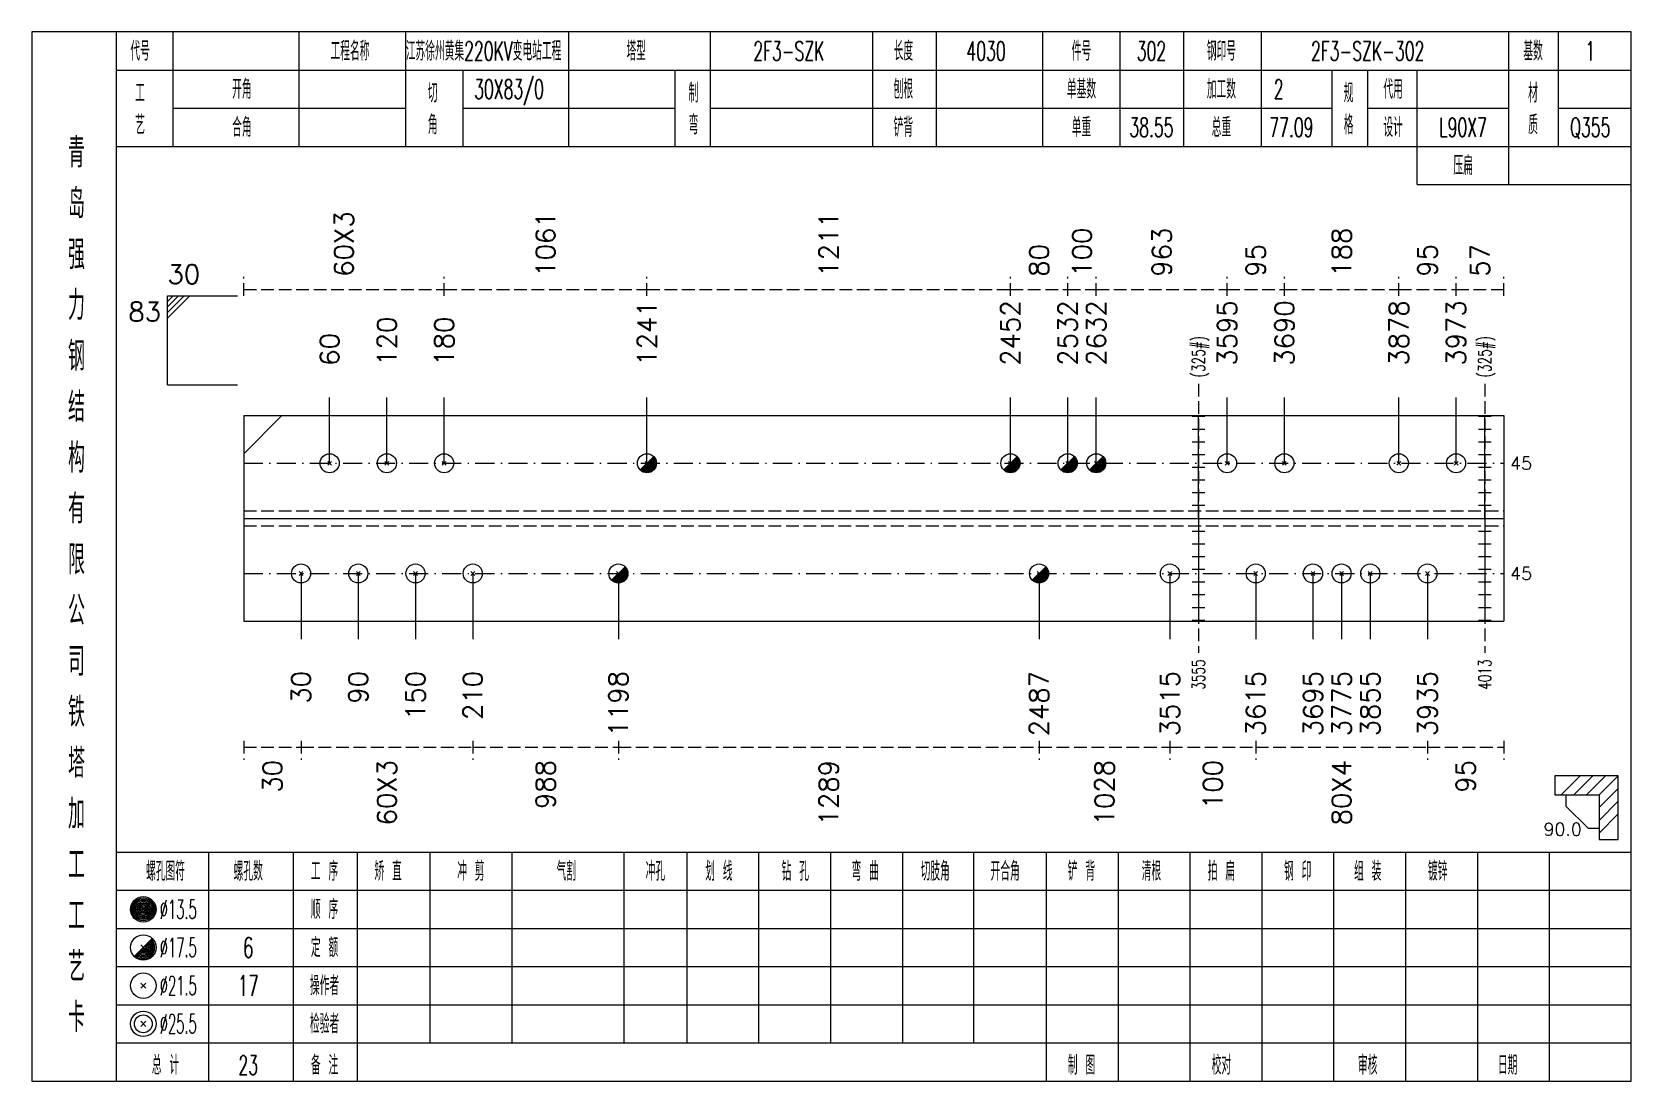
# Model space of a CAD drawing. Extents: x 0 to 4623, y -1159 to 4890.
# Drawn here: x 2491.2 to 2742.6, y 3375 to 3540 of the extents above; entities that cross this region are included whole.
import ezdxf
from ezdxf.enums import TextEntityAlignment as Align

# ---------------------------------------------------------------- set-up
doc = ezdxf.new("R2010")
doc.units = 0
doc.header["$MEASUREMENT"] = 0
doc.linetypes.add('一点画线', pattern=[5.2, 3, -1, 0.2, -1])
doc.linetypes.add('虚线', pattern=[2.75, 2, -0.75])
doc.layers.get('0').update_dxf_attribs({"linetype": 'CONTINUOUS', "lineweight": 25})
for name, color, linetype, lineweight in [('1', 7, 'CONTINUOUS', 25), ('2', 7, 'CONTINUOUS', 25), ('4', 7, 'CONTINUOUS', 25), ('5', 7, 'CONTINUOUS', 25)]:
    doc.layers.add(name, color=color, linetype=linetype, lineweight=lineweight)
doc.styles.get("Standard").update_dxf_attribs({"font": 'simplex.shx', "width": 0.7, "height": 3, "bigfont": 'gbhzfs.shx'})

msp = doc.modelspace()

# ---------------------------------------------------------------- texts
at = {"color": 8, "linetype": 'Continuous', "lineweight": 9}
for s, p in [('60X3', (2540.25, 3501.5)), ('1061', (2571.945, 3501.5)), ('1211', (2616.46, 3501.5)), ('100', (2656.281, 3501.5)), ('963', (2668.816, 3501.5)), ('188', (2697.1, 3501.5)), ('80', (2649.531, 3501.5)), ('95', (2683.6, 3501.5)), ('95', (2710.6, 3501.5)), ('57', (2718.85, 3501.5))]:
    msp.add_text(s, height=3, rotation=90, dxfattribs=at).set_placement(p, align=Align.MIDDLE_LEFT)
at = {"color": 7, "linetype": 'Continuous', "lineweight": 13}
msp.add_text('30', height=3, dxfattribs=at).set_placement((2512.5, 3499.5), align=Align.BOTTOM_LEFT)
msp.add_text('83', height=3, dxfattribs=at).set_placement((2511.5, 3497.5), align=Align.TOP_RIGHT)
for s, p in [('2452', (2645.031, 3487.5)), ('2532', (2654.031, 3487.5)), ('2632', (2658.531, 3487.5)), ('3595', (2679.1, 3487.5)), ('3690', (2688.1, 3487.5)), ('3878', (2706.1, 3487.5)), ('3973', (2715.1, 3487.5)), ('120', (2547, 3487.5)), ('180', (2556, 3487.5)), ('1241', (2587.889, 3487.5)), ('60', (2538, 3487.5))]:
    msp.add_text(s, height=3, rotation=90, dxfattribs=at).set_placement(p, align=Align.MIDDLE_LEFT)
for p in [(2723.6, 3472.167), (2723.6, 3454.833)]:
    msp.add_text('45', height=2, dxfattribs=at).set_placement(p, align=Align.MIDDLE_LEFT)
at = {"color": 8, "linetype": 'Continuous', "lineweight": 9}
for s, p in [('30', (2529, 3425.5)), ('60X3', (2547, 3425.5)), ('988', (2571.945, 3425.5)), ('1289', (2616.46, 3425.5)), ('1028', (2659.816, 3425.5)), ('100', (2676.85, 3425.5)), ('80X4', (2697.1, 3425.5)), ('95', (2716.6, 3425.5))]:
    msp.add_text(s, height=3, rotation=90, dxfattribs=at).set_placement(p, align=Align.MIDDLE_RIGHT)
at = {"layer": '1', "color": 7, "linetype": 'Continuous', "lineweight": 13}
for s, p in [('30', (2533.5, 3439.5)), ('90', (2542.5, 3439.5)), ('150', (2551.5, 3439.5)), ('210', (2560.5, 3439.5)), ('1198', (2583.389, 3439.5)), ('2487', (2649.531, 3439.5)), ('3515', (2670.1, 3439.5)), ('3615', (2683.6, 3439.5)), ('3695', (2692.6, 3439.5)), ('3775', (2697.1, 3439.5)), ('3855', (2701.6, 3439.5)), ('3935', (2710.6, 3439.5))]:
    msp.add_text(s, height=3, rotation=90, dxfattribs=at).set_placement(p, align=Align.MIDDLE_RIGHT)
at = {"layer": '2', "color": 7, "linetype": 'Continuous', "lineweight": 13, "width": 0.7}
for p in [(2674.6, 3485.667), (2719.6, 3485.667)]:
    msp.add_text('(325#)', height=2, rotation=90, dxfattribs=at).set_placement(p, align=Align.MIDDLE_LEFT)
for s, p in [('3555', (2674.6, 3441.333)), ('4013', (2719.6, 3441.333))]:
    msp.add_text(s, height=2, rotation=90, dxfattribs=at).set_placement(p, align=Align.MIDDLE_RIGHT)
at = {"layer": '2', "color": 7, "linetype": 'Continuous', "lineweight": 13}
msp.add_text('90.0', height=2, dxfattribs=at).set_placement((2734.85, 3413), align=Align.BOTTOM_RIGHT)
at = {"layer": '4', "color": 1, "linetype": 'Continuous', "lineweight": 13}
for s, height, width, p in [('代号', 3, 0.6, (2508.2, 3537)), ('工程名称', 3, 0.6, (2541.2, 3537)), ('江苏徐州黄集220KV变电站工程', 3, 0.6, (2562.2, 3537)), ('塔型', 3, 0.6, (2586.2, 3537)), ('2F3-SZK', 3, 0.6, (2610.2, 3537)), ('长度', 3, 0.6, (2628.2, 3537)), ('4030', 3, 0.6, (2641.2, 3537)), ('件号', 3, 0.6, (2656.2, 3537)), ('302', 3, 0.6, (2667.2, 3537)), ('钢印号', 3, 0.6, (2678.2, 3537)), ('2F3-SZK-302', 3, 0.6, (2701.2, 3537)), ('基数', 3, 0.6, (2727.2, 3537)), ('1', 3, 0.6, (2736.2, 3537)), ('开角', 3, 0.6, (2524.2, 3531)), ('30X83/0', 3, 0.6, (2566.2, 3531)), ('制', 3, 0.6, (2595.2, 3530.4)), ('刨根', 3, 0.6, (2628.2, 3531)), ('单基数', 3, 0.6, (2656.2, 3531)), ('加工数', 3, 0.6, (2678.2, 3531)), ('2', 3, 0.6, (2687.2, 3531)), ('规', 3, 0.6, (2698.2, 3530.4)), ('代用', 3, 0.6, (2705.2, 3531)), ('材', 3, 0.6, (2727.2, 3530.4)), ('工', 3, 0.6, (2508.2, 3530.4)), ('切', 3, 0.6, (2554.2, 3530.4)), ('艺', 3, 0.6, (2508.2, 3525.4)), ('角', 3, 0.6, (2554.2, 3525.4)), ('弯', 3, 0.6, (2595.2, 3525.4)), ('格', 3, 0.6, (2698.2, 3525.4)), ('质', 3, 0.6, (2727.2, 3525.4)), ('合角', 3, 0.6, (2524.2, 3525)), ('铲背', 3, 0.6, (2628.2, 3525)), ('单重', 3, 0.6, (2656.2, 3525)), ('38.55', 3, 0.6, (2667.2, 3525)), ('总重', 3, 0.6, (2678.2, 3525)), ('77.09', 3, 0.6, (2689.2, 3525)), ('设计', 3, 0.6, (2705.2, 3525)), ('L90X7', 3, 0.6, (2716.2, 3525)), ('Q355', 3, 0.6, (2736.2, 3525)), ('青', 4.6, 0.8, (2498.2, 3521)), ('压扁', 3, 0.6, (2716.2, 3519)), ('岛', 4.6, 0.8, (2498.2, 3513)), ('强', 4.6, 0.8, (2498.2, 3505)), ('力', 4.6, 0.8, (2498.2, 3497)), ('钢', 4.6, 0.8, (2498.2, 3489)), ('结', 4.6, 0.8, (2498.2, 3481)), ('构', 4.6, 0.8, (2498.2, 3473)), ('有', 4.6, 0.8, (2498.2, 3465)), ('限', 4.6, 0.8, (2498.2, 3457)), ('公', 4.6, 0.8, (2498.2, 3449)), ('司', 4.6, 0.8, (2498.2, 3441)), ('铁', 4.6, 0.8, (2498.2, 3433)), ('塔', 4.6, 0.8, (2498.2, 3425)), ('加', 4.6, 0.8, (2498.2, 3417)), ('工', 4.6, 0.8, (2498.2, 3409)), ('螺孔图符', 3, 0.6, (2512.2, 3408)), ('螺孔数', 3, 0.6, (2525.2, 3408)), ('工 序', 3, 0.6, (2537.2, 3408)), ('矫 直', 3, 0.6, (2547.2, 3408)), ('冲 剪', 3, 0.6, (2560.2, 3408)), ('气割', 3, 0.6, (2575.2, 3408)), ('冲孔', 3, 0.6, (2589.2, 3408)), ('划 线', 3, 0.6, (2599.2, 3408)), ('钻 孔', 3, 0.6, (2611.2, 3408)), ('弯 曲', 3, 0.6, (2622.2, 3408)), ('切肢角', 3, 0.6, (2633.2, 3408)), ('开合角', 3, 0.6, (2644.2, 3408)), ('铲 背', 3, 0.6, (2656.2, 3408)), ('清根', 3, 0.6, (2667.2, 3408)), ('拍 扁', 3, 0.6, (2678.2, 3408)), ('钢 印', 3, 0.6, (2690.2, 3408)), ('组 装', 3, 0.6, (2701.2, 3408)), ('镀锌', 3, 0.6, (2712.2, 3408)), ('工', 4.6, 0.8, (2498.2, 3401)), ('%%C13.5', 3, 0.5, (2514.2, 3402)), ('顺 序', 3, 0.6, (2537.2, 3402)), ('%%C17.5', 3, 0.5, (2514.2, 3396)), ('6', 3.2, 0.6, (2525.2, 3396)), ('定 额', 3, 0.6, (2537.2, 3396)), ('艺', 4.6, 0.8, (2498.2, 3393)), ('%%C21.5', 3, 0.5, (2514.2, 3390)), ('17', 3.2, 0.6, (2525.2, 3390)), ('操作者', 3, 0.6, (2537.2, 3390)), ('卡', 4.6, 0.8, (2498.2, 3385)), ('%%C25.5', 3, 0.5, (2514.2, 3384)), ('检验者', 3, 0.6, (2537.2, 3384)), ('总 计', 3, 0.6, (2512.2, 3377.5)), ('23', 3, 0.6, (2525.2, 3377.5)), ('备 注', 3, 0.6, (2537.2, 3377.5)), ('制 图', 3, 0.6, (2656.2, 3377.5)), ('校对', 3, 0.6, (2678.2, 3377.5)), ('审核', 3, 0.6, (2701.2, 3377.5)), ('日期', 3, 0.6, (2723.2, 3377.5))]:
    msp.add_text(s, height=height, dxfattribs=dict(at, width=width)).set_placement(p, align=Align.MIDDLE_CENTER)

# ---------------------------------------------------------------- blocks, each defined once
blk = doc.blocks.new('孔21.5')
at = {"layer": '5', "color": 7, "linetype": 'Continuous', "lineweight": 13}
for p, q in [((-0.2, -0.2), (0.2, 0.2)), ((-0.2, 0.2), (0.2, -0.2))]:
    blk.add_line(p, q, dxfattribs=at)
blk.add_circle((0, 0), 1, dxfattribs=at)
blk = doc.blocks.new('孔17.5')
at = {"layer": '5', "color": 7, "linetype": 'Continuous', "lineweight": 13}
for p, q in [((-0.707, -0.707), (0.707, 0.707)), ((-0.2, 0.2), (0.2, -0.2))]:
    blk.add_line(p, q, dxfattribs=at)
blk.add_circle((0, 0), 1, dxfattribs=at)
for radius in [0.9, 0.8, 0.7, 0.6, 0.5, 0.4, 0.3, 0.2, 0.1]:
    blk.add_arc((0, 0), radius, 225, 45, dxfattribs=at)

# ---------------------------------------------------------------- linework, layer by layer
at = {"color": 8, "linetype": '虚线', "lineweight": 9}
for p, q in [((2524.5, 3498.5), (2524.5, 3501.5)), ((2524.5, 3499.5), (2556, 3499.5)), ((2556, 3498.5), (2556, 3501.5)), ((2556, 3498.5), (2556, 3501.5)), ((2556, 3499.5), (2587.889, 3499.5)), ((2587.889, 3498.5), (2587.889, 3501.5)), ((2587.889, 3498.5), (2587.889, 3501.5)), ((2587.889, 3499.5), (2645.031, 3499.5)), ((2645.031, 3498.5), (2645.031, 3501.5)), ((2645.031, 3498.5), (2645.031, 3501.5)), ((2645.031, 3499.5), (2654.031, 3499.5)), ((2654.031, 3498.5), (2654.031, 3501.5)), ((2654.031, 3498.5), (2654.031, 3501.5)), ((2654.031, 3499.5), (2658.531, 3499.5)), ((2658.531, 3498.5), (2658.531, 3501.5)), ((2658.531, 3498.5), (2658.531, 3501.5)), ((2658.531, 3499.5), (2679.1, 3499.5)), ((2679.1, 3498.5), (2679.1, 3501.5)), ((2679.1, 3498.5), (2679.1, 3501.5)), ((2679.1, 3499.5), (2688.1, 3499.5)), ((2688.1, 3498.5), (2688.1, 3501.5)), ((2688.1, 3498.5), (2688.1, 3501.5)), ((2688.1, 3499.5), (2706.1, 3499.5)), ((2706.1, 3498.5), (2706.1, 3501.5)), ((2706.1, 3498.5), (2706.1, 3501.5)), ((2706.1, 3499.5), (2715.1, 3499.5)), ((2715.1, 3498.5), (2715.1, 3501.5)), ((2715.1, 3498.5), (2715.1, 3501.5)), ((2715.1, 3499.5), (2722.6, 3499.5)), ((2722.6, 3498.5), (2722.6, 3501.5)), ((2524.5, 3428.5), (2524.5, 3425.5)), ((2524.5, 3427.5), (2533.5, 3427.5)), ((2533.5, 3428.5), (2533.5, 3425.5)), ((2533.5, 3428.5), (2533.5, 3425.5)), ((2533.5, 3427.5), (2560.5, 3427.5)), ((2560.5, 3428.5), (2560.5, 3425.5)), ((2560.5, 3428.5), (2560.5, 3425.5)), ((2560.5, 3427.5), (2583.389, 3427.5)), ((2583.389, 3428.5), (2583.389, 3425.5)), ((2583.389, 3428.5), (2583.389, 3425.5)), ((2583.389, 3427.5), (2649.531, 3427.5)), ((2649.531, 3428.5), (2649.531, 3425.5)), ((2649.531, 3428.5), (2649.531, 3425.5)), ((2649.531, 3427.5), (2670.1, 3427.5)), ((2670.1, 3428.5), (2670.1, 3425.5)), ((2670.1, 3428.5), (2670.1, 3425.5)), ((2670.1, 3427.5), (2683.6, 3427.5)), ((2683.6, 3428.5), (2683.6, 3425.5)), ((2683.6, 3428.5), (2683.6, 3425.5)), ((2683.6, 3427.5), (2710.6, 3427.5)), ((2710.6, 3428.5), (2710.6, 3425.5)), ((2710.6, 3428.5), (2710.6, 3425.5)), ((2710.6, 3427.5), (2722.6, 3427.5)), ((2722.6, 3428.5), (2722.6, 3425.5))]:
    msp.add_line(p, q, dxfattribs=at)
at = {"color": 7, "linetype": 'Continuous', "lineweight": 13}
for p, q in [((2512.5, 3498.5), (2523.5, 3498.5)), ((2512.5, 3484.5), (2512.5, 3498.5)), ((2513.375, 3498.5), (2512.5, 3497.625)), ((2514.25, 3498.5), (2512.5, 3496.75)), ((2515.125, 3498.5), (2512.5, 3495.875)), ((2516, 3498.5), (2512.5, 3495)), ((2512.5, 3484.5), (2523.5, 3484.5)), ((2538, 3472.167), (2538, 3482.5)), ((2547, 3472.167), (2547, 3482.5)), ((2556, 3472.167), (2556, 3482.5)), ((2587.889, 3472.167), (2587.889, 3482.5)), ((2645.031, 3472.167), (2645.031, 3482.5)), ((2654.031, 3472.167), (2654.031, 3482.5)), ((2658.531, 3472.167), (2658.531, 3482.5)), ((2679.1, 3472.167), (2679.1, 3482.5)), ((2688.1, 3472.167), (2688.1, 3482.5)), ((2706.1, 3472.167), (2706.1, 3482.5)), ((2715.1, 3472.167), (2715.1, 3482.5)), ((2524.5, 3473.667), (2530.5, 3479.667)), ((2533.5, 3454.833), (2533.5, 3444.5)), ((2542.5, 3454.833), (2542.5, 3444.5)), ((2551.5, 3454.833), (2551.5, 3444.5)), ((2560.5, 3454.833), (2560.5, 3444.5)), ((2583.389, 3454.833), (2583.389, 3444.5)), ((2649.531, 3454.833), (2649.531, 3444.5)), ((2670.1, 3454.833), (2670.1, 3444.5)), ((2683.6, 3454.833), (2683.6, 3444.5)), ((2692.6, 3454.833), (2692.6, 3444.5)), ((2697.1, 3454.833), (2697.1, 3444.5)), ((2701.6, 3454.833), (2701.6, 3444.5)), ((2710.6, 3454.833), (2710.6, 3444.5))]:
    msp.add_line(p, q, dxfattribs=at)
at = {"color": 7, "linetype": 'Continuous', "lineweight": 18}
for p, q in [((2524.5, 3479.667), (2524.5, 3447.333)), ((2524.5, 3479.667), (2722.6, 3479.667)), ((2722.6, 3479.667), (2722.6, 3447.333)), ((2524.5, 3463.5), (2722.6, 3463.5))]:
    msp.add_line(p, q, dxfattribs=at)
at = {"color": 3, "linetype": '一点画线', "lineweight": 13}
for p, q in [((2524.5, 3472.167), (2722.6, 3472.167)), ((2524.5, 3454.833), (2722.6, 3454.833))]:
    msp.add_line(p, q, dxfattribs=at)
at = {"color": 1, "linetype": '虚线', "lineweight": 18}
for p, q in [((2524.5, 3464.667), (2722.6, 3464.667)), ((2524.5, 3462.333), (2722.6, 3462.333))]:
    msp.add_line(p, q, dxfattribs=at)
at = {"layer": '1', "color": 7, "linetype": 'Continuous', "lineweight": 18}
msp.add_line((2524.5, 3447.333), (2722.6, 3447.333), dxfattribs=at)
at = {"layer": '2', "color": 216, "linetype": '虚线', "lineweight": 13}
for p, q in [((2674.6, 3484.667), (2674.6, 3442.333)), ((2719.6, 3484.667), (2719.6, 3442.333))]:
    msp.add_line(p, q, dxfattribs=at)
at = {"layer": '2', "color": 7, "linetype": 'Continuous', "lineweight": 13}
for p, q in [((2675.6, 3479.5), (2673.6, 3479.5)), ((2674.6, 3463.5), (2674.6, 3479.667)), ((2720.6, 3479.5), (2718.6, 3479.5)), ((2719.6, 3463.5), (2719.6, 3479.667)), ((2675.6, 3477.5), (2673.6, 3477.5)), ((2720.6, 3477.5), (2718.6, 3477.5)), ((2675.6, 3475.5), (2673.6, 3475.5)), ((2720.6, 3475.5), (2718.6, 3475.5)), ((2675.6, 3473.5), (2673.6, 3473.5)), ((2720.6, 3473.5), (2718.6, 3473.5)), ((2675.6, 3471.5), (2673.6, 3471.5)), ((2675.6, 3469.5), (2673.6, 3469.5)), ((2720.6, 3471.5), (2718.6, 3471.5)), ((2720.6, 3469.5), (2718.6, 3469.5)), ((2675.6, 3467.5), (2673.6, 3467.5)), ((2720.6, 3467.5), (2718.6, 3467.5)), ((2675.6, 3465.5), (2673.6, 3465.5)), ((2720.6, 3465.5), (2718.6, 3465.5)), ((2674.6, 3463.5), (2674.6, 3447.333)), ((2719.6, 3463.5), (2719.6, 3447.333)), ((2673.6, 3461.5), (2675.6, 3461.5)), ((2673.6, 3459.5), (2675.6, 3459.5)), ((2718.6, 3461.5), (2720.6, 3461.5)), ((2718.6, 3459.5), (2720.6, 3459.5)), ((2673.6, 3457.5), (2675.6, 3457.5)), ((2718.6, 3457.5), (2720.6, 3457.5)), ((2673.6, 3455.5), (2675.6, 3455.5)), ((2718.6, 3455.5), (2720.6, 3455.5)), ((2673.6, 3453.5), (2675.6, 3453.5)), ((2718.6, 3453.5), (2720.6, 3453.5)), ((2673.6, 3451.5), (2675.6, 3451.5)), ((2673.6, 3449.5), (2675.6, 3449.5)), ((2718.6, 3451.5), (2720.6, 3451.5)), ((2718.6, 3449.5), (2720.6, 3449.5)), ((2673.6, 3447.5), (2675.6, 3447.5)), ((2718.6, 3447.5), (2720.6, 3447.5)), ((2740.6, 3423), (2730.6, 3423)), ((2730.6, 3423), (2730.6, 3420)), ((2731.6, 3420), (2734.6, 3423)), ((2733.6, 3420), (2736.6, 3423)), ((2735.6, 3420), (2738.6, 3423)), ((2737.6, 3420), (2740.6, 3423)), ((2740.6, 3413), (2740.6, 3423)), ((2730.6, 3420), (2737.6, 3420)), ((2732.35, 3420), (2732.35, 3418.25)), ((2737.6, 3418), (2740.6, 3421)), ((2737.6, 3420), (2737.6, 3413)), ((2735.85, 3414.75), (2732.35, 3418.25)), ((2737.6, 3416), (2740.6, 3419)), ((2737.6, 3414), (2740.6, 3417)), ((2735.85, 3414.75), (2737.6, 3414.75)), ((2737.6, 3413), (2740.6, 3413))]:
    msp.add_line(p, q, dxfattribs=at)
at = {"layer": '4', "color": 1, "linetype": 'Continuous', "lineweight": 18}
for p, q in [((2504.5, 3375), (2504.5, 3540)), ((2513.4, 3522), (2513.4, 3540)), ((2533.2, 3522), (2533.2, 3540)), ((2550, 3522), (2550, 3540)), ((2575.6, 3522), (2575.6, 3540)), ((2597.9, 3522), (2597.9, 3540)), ((2623.4, 3522), (2623.4, 3540)), ((2633.4, 3522), (2633.4, 3540)), ((2650.1, 3522), (2650.1, 3540)), ((2662.3, 3522), (2662.3, 3540)), ((2672.3, 3522), (2672.3, 3540)), ((2684.5, 3522), (2684.5, 3540)), ((2723.4, 3516), (2723.4, 3540)), ((2731.2, 3522), (2731.2, 3540)), ((2504.5, 3534), (2742.6, 3534)), ((2559, 3522), (2559, 3534)), ((2592.3, 3522), (2592.3, 3534)), ((2695.6, 3522), (2695.6, 3534)), ((2701.2, 3522), (2701.2, 3534)), ((2709, 3516), (2709, 3534)), ((2513.4, 3528), (2550, 3528)), ((2559, 3528), (2592.3, 3528)), ((2597.9, 3528), (2695.6, 3528)), ((2701.2, 3528), (2723.4, 3528)), ((2731.2, 3528), (2742.6, 3528)), ((2504.5, 3522), (2742.6, 3522)), ((2709, 3516), (2742.6, 3516)), ((2504.5, 3411), (2742.6, 3411)), ((2519, 3375), (2519, 3411)), ((2532.3, 3375), (2532.3, 3411)), ((2542.4, 3375), (2542.4, 3411)), ((2553.8, 3381), (2553.8, 3411)), ((2566.7, 3381), (2566.7, 3411)), ((2584.3, 3381), (2584.3, 3411)), ((2594.2, 3381), (2594.2, 3411)), ((2605.5, 3381), (2605.5, 3411)), ((2616.8, 3381), (2616.8, 3411)), ((2628.1, 3381), (2628.1, 3411)), ((2639.3, 3381), (2639.3, 3411)), ((2650.7, 3381), (2650.7, 3411)), ((2662, 3381), (2662, 3411)), ((2673.3, 3381), (2673.3, 3411)), ((2684.6, 3381), (2684.6, 3411)), ((2695.9, 3381), (2695.9, 3411)), ((2707.2, 3381), (2707.2, 3411)), ((2718.5, 3381), (2718.5, 3411)), ((2729.8, 3381), (2729.8, 3411)), ((2504.5, 3405), (2742.6, 3405)), ((2504.5, 3399), (2742.6, 3399)), ((2504.5, 3393), (2742.6, 3393)), ((2504.5, 3387), (2742.6, 3387)), ((2504.5, 3381), (2742.6, 3381)), ((2650.7, 3375), (2650.7, 3381)), ((2662, 3375), (2662, 3381)), ((2673.3, 3375), (2673.3, 3381)), ((2684.6, 3375), (2684.6, 3381)), ((2695.9, 3375), (2695.9, 3381)), ((2707.2, 3375), (2707.2, 3381)), ((2718.5, 3375), (2718.5, 3381)), ((2729.8, 3375), (2729.8, 3381))]:
    msp.add_line(p, q, dxfattribs=at)
at = {"layer": '4', "color": 7, "linetype": 'Continuous', "lineweight": 13}
for p, q in [((2508.5, 3401.8), (2508.9, 3402.2)), ((2508.9, 3401.8), (2508.5, 3402.2)), ((2507.286, 3394.586), (2510.114, 3397.414)), ((2508.3, 3396.4), (2509.1, 3395.6)), ((2508.3, 3389.6), (2509.1, 3390.4)), ((2508.3, 3390.4), (2509.1, 3389.6)), ((2508.3, 3383.6), (2509.1, 3384.4)), ((2508.3, 3384.4), (2509.1, 3383.6))]:
    msp.add_line(p, q, dxfattribs=at)
at = {"layer": '4', "color": 1, "linetype": 'Continuous', "lineweight": 18}
msp.add_lwpolyline([(2491.2, 3540), (2491.2, 3375), (2742.6, 3375), (2742.6, 3540)], close=True, dxfattribs=at)
at = {"layer": '4', "color": 7, "linetype": 'Continuous', "lineweight": 13}
for centre, radius in [((2508.7, 3402), 2), ((2508.7, 3402), 1.8), ((2508.7, 3402), 1.6), ((2508.7, 3402), 1.4), ((2508.7, 3402), 1.2), ((2508.7, 3402), 1), ((2508.7, 3402), 0.8), ((2508.7, 3402), 0.6), ((2508.7, 3402), 0.4), ((2508.7, 3402), 0.2), ((2508.7, 3396), 2), ((2508.7, 3390), 2), ((2508.7, 3384), 2), ((2508.7, 3384), 1.4)]:
    msp.add_circle(centre, radius, dxfattribs=at)
for radius in [1.8, 1.6, 1.4, 1.2, 1, 0.8, 0.6, 0.4, 0.2]:
    msp.add_arc((2508.7, 3396), radius, 225, 45, dxfattribs=at)

# ---------------------------------------------------------------- block references
at = {"color": 7, "linetype": 'Continuous', "lineweight": 13, "xscale": 1.5, "yscale": 1.5, "zscale": 1.5}
for name, p in [('孔21.5', (2538, 3472.167)), ('孔21.5', (2547, 3472.167)), ('孔21.5', (2556, 3472.167)), ('孔17.5', (2587.889, 3472.167)), ('孔17.5', (2645.031, 3472.167)), ('孔17.5', (2654.031, 3472.167)), ('孔17.5', (2658.531, 3472.167)), ('孔21.5', (2679.1, 3472.167)), ('孔21.5', (2688.1, 3472.167)), ('孔21.5', (2706.1, 3472.167)), ('孔21.5', (2715.1, 3472.167))]:
    msp.add_blockref(name, p, dxfattribs=at)
at = {"layer": '1', "color": 7, "linetype": 'Continuous', "lineweight": 13, "xscale": 1.5, "yscale": 1.5, "zscale": 1.5}
for name, p in [('孔21.5', (2533.5, 3454.833)), ('孔21.5', (2542.5, 3454.833)), ('孔21.5', (2551.5, 3454.833)), ('孔21.5', (2560.5, 3454.833)), ('孔17.5', (2583.389, 3454.833)), ('孔17.5', (2649.531, 3454.833)), ('孔21.5', (2670.1, 3454.833)), ('孔21.5', (2683.6, 3454.833)), ('孔21.5', (2692.6, 3454.833)), ('孔21.5', (2697.1, 3454.833)), ('孔21.5', (2701.6, 3454.833)), ('孔21.5', (2710.6, 3454.833))]:
    msp.add_blockref(name, p, dxfattribs=at)

msp.set_redraw_order([(e.dxf.handle, doc.entitydb.next_handle()) for e in msp.query("TEXT MTEXT ATTDEF DIMENSION ARC_DIMENSION")])  # texts and dimensions are drawn at this point

doc.saveas('drawing.dxf')
